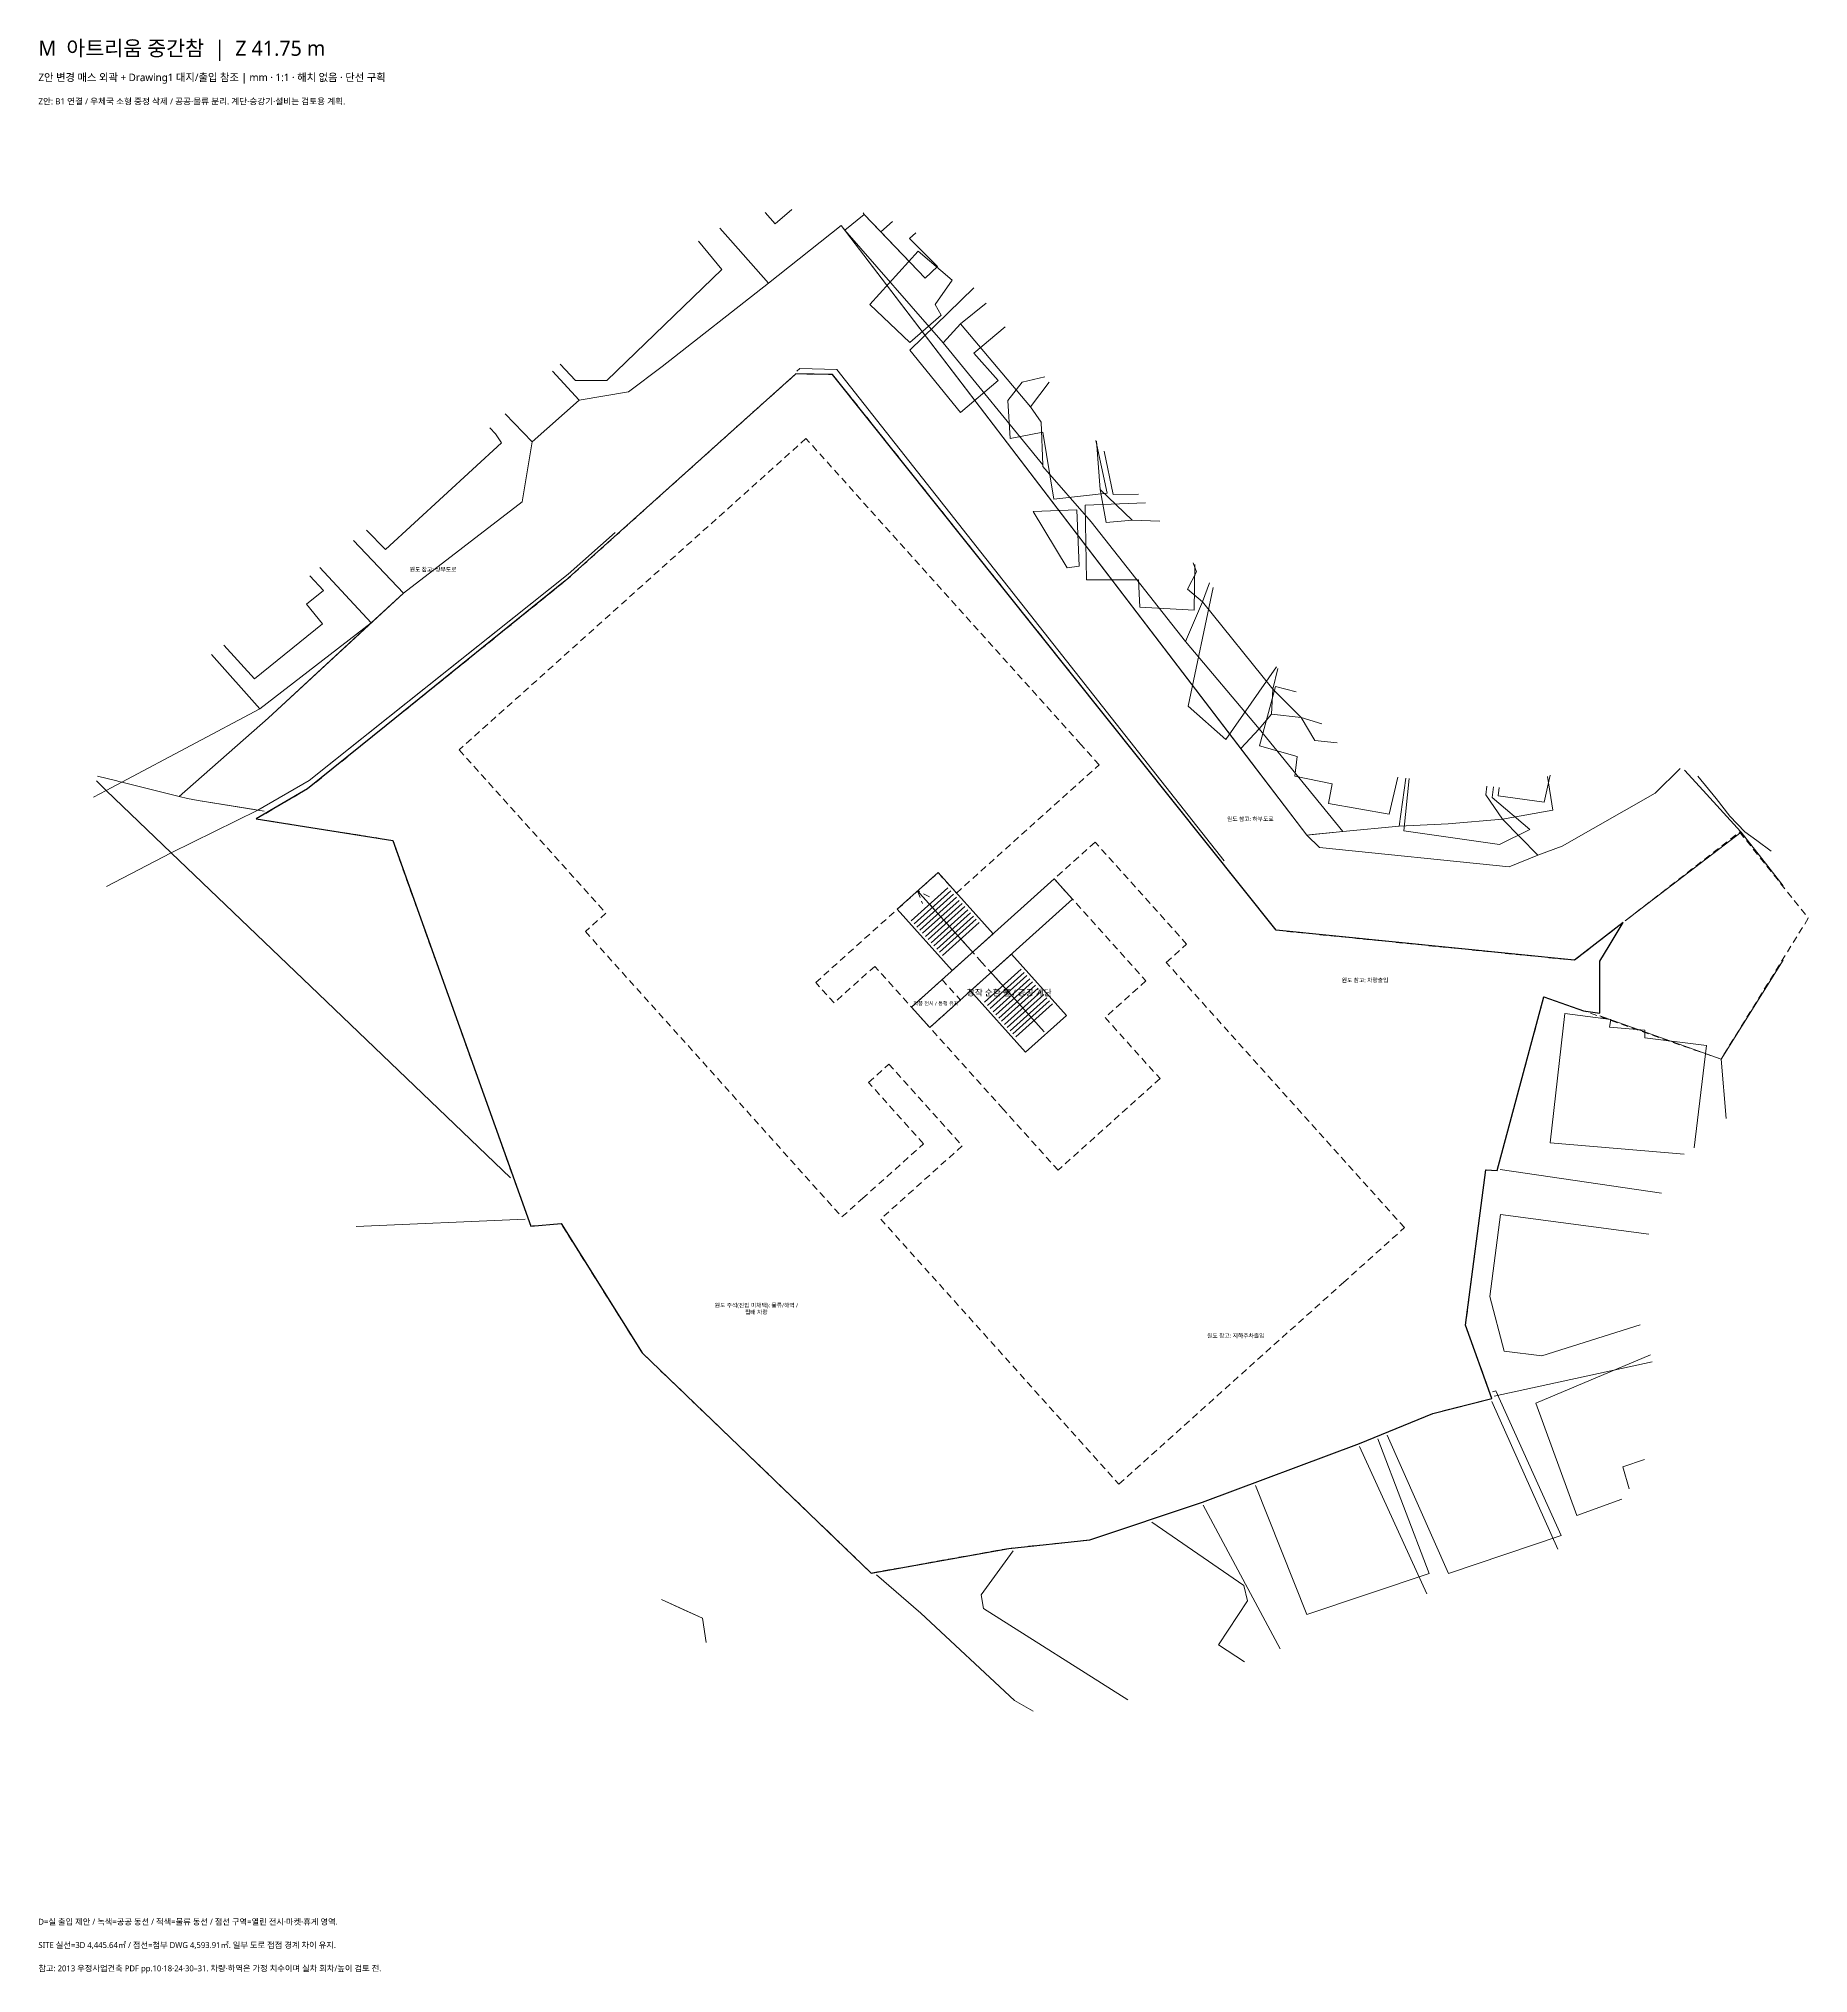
# Model space of a CAD drawing. Header units: millimetres. Extents: x -71701 to 357366, y 1091126 to 1572246.
# Drawn here: x -71701 to 57366, y 1091126 to 1232247 of the extents above; entities that cross this region are included whole.
import ezdxf

# ---------------------------------------------------------------- set-up
doc = ezdxf.new("R2010")
doc.units = ezdxf.units.MM
doc.linetypes.add('PLAN_DASH', pattern=[800, 500, -300])
for name, color, linetype, lineweight in [('M_CONTEXT', 8, 'Continuous', 9), ('M_OUTLINE', 7, 'Continuous', 35), ('M_PROGRAM_EDGE', 7, 'PLAN_DASH', 13), ('M_PUBLIC_FLOW', 3, 'PLAN_DASH', 18), ('M_SITE_3D', 7, 'Continuous', 25), ('M_SITE_DWG_REF', 8, 'PLAN_DASH', 13), ('M_STAIR', 7, 'Continuous', 13), ('M_TEXT', 7, 'Continuous', 13), ('M_VOID_ROOF', 8, 'PLAN_DASH', 13)]:
    doc.layers.add(name, color=color, linetype=linetype, lineweight=lineweight)
doc.styles.add('KOREAN', font='malgun.ttf')

msp = doc.modelspace()

# ---------------------------------------------------------------- linework, layer by layer
at = {"layer": 'M_CONTEXT'}
for points in [[(-11579, 1219536), (-11483, 1219418), (-12898, 1218285), (-13184, 1218609), (-18469, 1214408), (-21235, 1217541), (-22021, 1218431)], [(-16765, 1219781), (-17978, 1218742), (-18720, 1219579)], [(-2602, 1212960), (-4469, 1211439), (-5739, 1210069), (-12898, 1218285), (-11483, 1219418)], [(-9427, 1218915), (-10281, 1218164), (-11483, 1219418), (-11579, 1219536)], [(-11483, 1219418), (-7050, 1214790), (-6157, 1215628), (-8184, 1217673), (-7720, 1218087)], [(-61445, 1176973), (-54961, 1182684), (-45090, 1191810), (-36435, 1198458), (-35703, 1202838), (-32284, 1205883), (-28679, 1206499), (-26228, 1208338), (-18469, 1214408), (-13184, 1218609), (20800, 1174150), (21716, 1173255), (35540, 1171832), (37643, 1172683), (39419, 1173348), (46187, 1177208), (48021, 1179013)], [(-22021, 1218431), (-21235, 1217541), (-18469, 1214408), (-26228, 1208338), (-28679, 1206499), (-32284, 1205883), (-34231, 1207983)], [(15970, 1180468), (-13184, 1218609), (-12898, 1218285), (-5739, 1210069), (1541, 1201172), (1539, 1201036), (5061, 1197008), (11953, 1188280), (17327, 1181906), (15970, 1180468)], [(-10281, 1218164), (-9427, 1218915)], [(-7720, 1218087), (-8184, 1217673), (-6157, 1215628), (-7050, 1214790), (-10281, 1218164)], [(-23566, 1217480), (-21864, 1215412), (-30254, 1207310), (-32550, 1207310)], [(-5084, 1214635), (-6320, 1212859), (-5878, 1212082), (-8175, 1210085), (-11089, 1212859), (-7556, 1216744), (-5084, 1214635)], [(-1213, 1211219), (-3494, 1209308), (-1727, 1207310), (-4465, 1204979), (-8175, 1209530), (-3487, 1214069)], [(-4469, 1211439), (-2602, 1212960)], [(-5739, 1210069), (-4469, 1211439), (625, 1205399), (1426, 1204264), (1541, 1201172), (-5739, 1210069)], [(1998, 1207195), (625, 1205399), (-4469, 1211439)], [(-32550, 1207310), (-33659, 1208498)], [(14762, 1172277), (-13500, 1208126), (-16184, 1208185), (-16397, 1207996)], [(-34231, 1207983), (-32284, 1205883), (-35703, 1202838)], [(2335, 1198653), (1540, 1203536), (-844, 1203092), (-1021, 1205867), (39, 1207199), (1685, 1207587)], [(625, 1205399), (1998, 1207195)], [(12505, 1194025), (12742, 1193346), (12082, 1192086), (13175, 1191173), (11953, 1188280), (5061, 1197008), (1539, 1201036), (1541, 1201172), (1426, 1204264), (625, 1205399)], [(-37679, 1204885), (-35703, 1202838), (-36435, 1198458), (-45090, 1191810), (-48731, 1195653)], [(-38806, 1203873), (-38379, 1203425)], [(-35703, 1202838), (-37679, 1204885)], [(-38379, 1203425), (-37938, 1202759), (-46416, 1194990), (-47800, 1196404)], [(5404, 1202926), (6221, 1199097), (2335, 1198653)], [(5443, 1202877), (5721, 1199357), (6149, 1196967), (8061, 1197132), (10080, 1197065)], [(10080, 1197065), (8061, 1197132), (5721, 1199357), (5443, 1202877)], [(8517, 1199025), (6663, 1198986), (6015, 1202160)], [(12580, 1190551), (8606, 1190773), (8517, 1192770), (4720, 1192770), (4631, 1198209), (9022, 1198391)], [(5721, 1199357), (8061, 1197132), (6149, 1196967), (5721, 1199357)], [(834, 1197765), (4013, 1197876), (4190, 1193769), (3307, 1193658), (834, 1197765)], [(-29655, 1196232), (-33083, 1193190), (-51972, 1178135), (-55724, 1175970), (-60064, 1176681), (-60857, 1176827), (-61445, 1176973)], [(-55263, 1175894), (-55724, 1175970), (-51972, 1178135), (-46205, 1182731), (-33083, 1193190), (-29655, 1196232)], [(-48731, 1195653), (-45090, 1191810), (-47449, 1189629), (-51197, 1193662)], [(13685, 1192547), (13175, 1191173), (12082, 1192086), (12742, 1193346), (12505, 1194025)], [(-51932, 1193069), (-50920, 1191993), (-52157, 1190995), (-51009, 1189552), (-55955, 1185556), (-58203, 1188007)], [(-51197, 1193662), (-47449, 1189629), (-55576, 1183373)], [(12617, 1193886), (12580, 1190551)], [(18666, 1186304), (18319, 1184801), (13175, 1191173), (13685, 1192547)], [(13175, 1191173), (18319, 1184801), (18223, 1182963), (17327, 1181906), (11953, 1188280), (13175, 1191173)], [(18576, 1186417), (14876, 1181116), (12138, 1183558), (13951, 1192214)], [(-65648, 1178018), (-55576, 1183373), (-47449, 1189629), (-54960, 1182685), (-54961, 1182684), (-61445, 1176973), (-65632, 1178014), (-65648, 1178018)], [(-59102, 1187320), (-55576, 1183373), (-65648, 1178018), (-65846, 1178066), (-65995, 1178104), (-67410, 1178456)], [(-55576, 1183373), (-59102, 1187320)], [(21893, 1182259), (20379, 1182723), (18319, 1184801), (18666, 1186304)], [(22383, 1176455), (22648, 1177898), (19910, 1178453), (20087, 1179896), (17349, 1180673), (18497, 1185001), (20019, 1184608)], [(18319, 1184801), (20379, 1182723), (18223, 1182963), (18319, 1184801)], [(28024, 1178316), (27532, 1174804), (23419, 1174423), (17327, 1181906), (18223, 1182963)], [(18223, 1182963), (20379, 1182723), (21377, 1181052), (22997, 1180876)], [(22997, 1180876), (21377, 1181052), (20379, 1182723), (21893, 1182259)], [(15970, 1180468), (17327, 1181906), (23419, 1174423), (21181, 1174190), (20800, 1174150), (15970, 1180468)], [(-67411, 1178451), (-65995, 1178104), (-65846, 1178066), (-65648, 1178018), (-66780, 1177417)], [(27432, 1178375), (26799, 1175678), (22383, 1176455)], [(38352, 1178429), (38723, 1175979), (35068, 1175310), (33841, 1177096), (33924, 1177722)], [(38551, 1178535), (38104, 1176566), (34748, 1177010), (34820, 1177632)], [(48021, 1179013), (46187, 1177208), (39419, 1173348), (37643, 1172683), (35068, 1175310), (38723, 1175979), (38352, 1178429)], [(48335, 1178889), (49698, 1177395), (52418, 1174409), (52458, 1174366), (44015, 1167890)], [(55539, 1170452), (53797, 1172664), (52421, 1174412), (49698, 1177395), (48335, 1178889)], [(54668, 1172971), (53613, 1173755), (52726, 1174401), (51647, 1175541), (50644, 1176830), (49298, 1178450)], [(-67494, 1178102), (-66780, 1177417), (-67712, 1176922)], [(-67712, 1176922), (-66780, 1177417), (-62034, 1172870), (-66762, 1170397)], [(-66780, 1177417), (-67494, 1178102)], [(-66780, 1177417), (-65648, 1178018), (-65632, 1178014), (-61445, 1176973), (-60858, 1176827), (-60064, 1176681), (-55965, 1176009), (-55724, 1175970), (-62034, 1172870), (-66780, 1177417)], [(33924, 1177722), (33841, 1177096), (35068, 1175310), (31099, 1174986), (27532, 1174804), (28024, 1178316)], [(37044, 1174568), (34836, 1173458), (27859, 1174457), (28255, 1178292)], [(34409, 1177674), (34306, 1176899), (37044, 1174568)], [(-37286, 1149156), (-51289, 1162572), (-62034, 1172870), (-55724, 1175970)], [(-55724, 1175970), (-55263, 1175894)], [(27532, 1174804), (31099, 1174986), (35068, 1175310), (37643, 1172683), (35540, 1171832), (21716, 1173255), (20800, 1174150), (23419, 1174423), (27532, 1174804)], [(44016, 1167890), (52458, 1174366), (55539, 1170451)], [(-66762, 1170397), (-62034, 1172870), (-51289, 1162572), (-37285, 1149153)], [(55529, 1165022), (50999, 1157803), (42154, 1160973)], [(51367, 1153470), (50999, 1157803), (55529, 1165022)], [(38545, 1151704), (39605, 1161138), (42961, 1160694), (42873, 1160140), (45434, 1159918), (45434, 1159363), (49938, 1158808), (49031, 1151346)], [(42154, 1160973), (50999, 1157803), (51367, 1153470)], [(48302, 1150873), (38545, 1151704)], [(46657, 1148045), (34895, 1149750)], [(-48544, 1145593), (-36208, 1146144)], [(45112, 1138423), (37927, 1136166), (35189, 1136499), (34130, 1140494), (34924, 1146488), (45724, 1145048)], [(43775, 1125705), (40488, 1124512), (37486, 1132725), (45852, 1136230)], [(34443, 1133220), (45981, 1135723)], [(34329, 1133538), (34571, 1133613), (39340, 1123069), (31127, 1120294), (26657, 1130386)], [(39107, 1122065), (34286, 1132836)], [(25970, 1130105), (29714, 1120294), (20794, 1117298), (17046, 1126717)], [(29539, 1118816), (24634, 1129561)], [(45424, 1128597), (43845, 1128064), (44313, 1126466)], [(18842, 1114789), (13225, 1125286)], [(9476, 1124034), (16201, 1119406), (16466, 1118297), (14346, 1115078), (16256, 1113858)], [(7736, 1111075), (-2787, 1117742), (-2964, 1118741), (-633, 1121954)], [(-10600, 1120189), (-7358, 1117395), (-542, 1111025), (821, 1110242)], [(-23022, 1115254), (-23292, 1117043), (-26278, 1118383)], [(-26278, 1118383), (-24686, 1117669), (-23292, 1117043), (-23022, 1115254)]]:
    msp.add_lwpolyline(points, dxfattribs=at)
at = {"layer": 'M_OUTLINE'}
msp.add_lwpolyline([(-6709, 1160117), (3705, 1169474), (2368, 1170961), (-8046, 1161604), (-6709, 1160117)], dxfattribs=at)
at = {"layer": 'M_PROGRAM_EDGE'}
msp.add_lwpolyline([(-5814, 1163609), (-4477, 1162122), (-6709, 1160117), (-8046, 1161604), (-5814, 1163609)], dxfattribs=at)
at = {"layer": 'M_PUBLIC_FLOW'}
for points in [[(1096, 1160408), (-1577, 1163383), (-2914, 1164871), (-4251, 1166358), (-7593, 1170077)], [(-6731, 1169642), (-7593, 1170077), (-7252, 1169174)]]:
    msp.add_lwpolyline(points, dxfattribs=at)
at = {"layer": 'M_SITE_3D'}
msp.add_lwpolyline([(18551, 1167208), (-13801, 1207755), (-16484, 1207797), (-33292, 1192694), (-46350, 1182153), (-52089, 1177520), (-55828, 1175332), (-45883, 1173764), (-43619, 1167440), (-35811, 1145629), (-33604, 1145818), (-27684, 1136378), (-10980, 1120324), (-945, 1122122), (4976, 1122743), (13186, 1125484), (24629, 1129773), (29993, 1131965), (34294, 1133044), (32366, 1138406), (33835, 1149745), (34671, 1149688), (38084, 1162345), (40963, 1161332), (42168, 1161172), (42168, 1164953), (42833, 1166065), (43854, 1167773), (40311, 1165020), (18551, 1167208)], dxfattribs=at)
at = {"layer": 'M_SITE_DWG_REF'}
msp.add_lwpolyline([(18551, 1167208), (40311, 1165020), (52358, 1174380), (57366, 1168093), (50999, 1157803), (38084, 1162345), (34671, 1149688), (33835, 1149745), (32366, 1138406), (34294, 1133044), (29993, 1131965), (24629, 1129773), (13186, 1125484), (4976, 1122743), (-945, 1122122), (-10980, 1120324), (-27684, 1136378), (-33604, 1145818), (-35811, 1145629), (-43619, 1167440), (-45883, 1173764), (-55828, 1175332), (-52089, 1177520), (-46350, 1182153), (-33292, 1192694), (-16484, 1207797), (-13801, 1207755), (18551, 1167208)], dxfattribs=at)
at = {"layer": 'M_STAIR'}
for points in [[(-6105, 1171414), (-2095, 1166951), (-5070, 1164278), (-9080, 1168741), (-6105, 1171414)], [(-8063, 1167907), (-5385, 1170313)], [(-7856, 1167677), (-5178, 1170084)], [(-7459, 1169929), (-3716, 1165763)], [(-7650, 1167448), (-4972, 1169854)], [(-7443, 1167218), (-4765, 1169624)], [(-7236, 1166988), (-4559, 1169394)], [(-7030, 1166758), (-4352, 1169164)], [(-6823, 1166528), (-4145, 1168934)], [(-6617, 1166298), (-3939, 1168704)], [(-6410, 1166068), (-3732, 1168474)], [(-6204, 1165838), (-3526, 1168244)], [(-5997, 1165608), (-3319, 1168014)], [(-5790, 1165378), (-3113, 1167784)], [(-758, 1165463), (3252, 1161000), (277, 1158327), (-3734, 1162790), (-758, 1165463)], [(-2716, 1161957), (-38, 1164363)], [(-2509, 1161727), (169, 1164133)], [(-2303, 1161497), (375, 1163903)], [(-2112, 1163978), (1631, 1159812)], [(-2096, 1161267), (582, 1163673)], [(-1890, 1161037), (788, 1163443)], [(-1683, 1160807), (995, 1163213)], [(-1476, 1160577), (1201, 1162983)], [(-1270, 1160347), (1408, 1162753)], [(-1063, 1160117), (1615, 1162523)], [(-857, 1159887), (1821, 1162294)], [(-650, 1159658), (2028, 1162064)], [(-443, 1159428), (2234, 1161834)]]:
    msp.add_lwpolyline(points, dxfattribs=at)
at = {"layer": 'M_VOID_ROOF'}
msp.add_lwpolyline([(-13112, 1146296), (-11625, 1147633), (-7162, 1151643), (-11172, 1156106), (-9684, 1157443), (-4337, 1151492), (-10288, 1146145), (7089, 1126806), (16015, 1134826), (23454, 1141510), (27917, 1145520), (10539, 1164860), (12027, 1166196), (5343, 1173635), (2368, 1170961), (9052, 1163523), (6076, 1160849), (10087, 1156386), (2648, 1149703), (-1362, 1154166), (-10719, 1164580), (-13694, 1161906), (-15031, 1163394), (-6105, 1171414), (-4768, 1169926), (5645, 1179283), (4309, 1180771), (-15742, 1203086), (-41033, 1180362), (-30339, 1168461), (-31827, 1167124), (-13112, 1146296)], dxfattribs=at)

# ---------------------------------------------------------------- texts
at = {"layer": 'M_CONTEXT', "char_height": 300, "width": 6000, "attachment_point": 5, "style": 'KOREAN'}
for s, insert in [('원도 참고: 상부도로', (-42938, 1193518)), ('원도 참고: 하부도로', (16668, 1175312)), ('원도 참고: 차량출입', (25035, 1163557)), ('원도 주석(진입 미채택): 물류/하역 / 집배 차량', (-19358, 1139588)), ('원도 참고: 지하주차출입', (15608, 1137621))]:
    msp.add_mtext(s, dxfattribs=dict(at, insert=insert))
at = {"layer": 'M_TEXT', "style": 'KOREAN'}
for s, insert, char_height, width, attachment_point in [('M  아트리움 중간참  |  Z 41.75 m', (-71723, 1232100), 1100, 110000, 1), ('Z안 변경 매스 외곽 + Drawing1 대지/출입 참조 | mm · 1:1 · 해치 없음 · 단선 구획', (-71723, 1229700), 550, 110000, 1), ('Z안: B1 연결 / 우체국 소형 중정 삭제 / 공공·물류 분리. 계단·승강기·설비는 검토용 계획.', (-71723, 1227900), 450, 110000, 1), ('창작 순환 홀 / 공공 계단', (-909, 1162639), 450, 6000, 5), ('작품 전시 / 통행 유지', (-6261, 1161863), 270, 6000, 5), ('D=실 출입 제안 / 녹색=공공 동선 / 적색=물류 동선 / 점선 구역=열린 전시·마켓·휴게 영역.', (-71723, 1095100), 430, 110000, 1), ('SITE 실선=3D 4,445.64㎡ / 점선=첨부 DWG 4,593.91㎡. 일부 도로 접점 경계 차이 유지.', (-71723, 1093400), 430, 110000, 1), ('참고: 2013 우정사업건축 PDF pp.10·18·24·30–31. 차량·하역은 가정 치수이며 실차 회차/높이 검토 전.', (-71723, 1091700), 430, 110000, 1)]:
    msp.add_mtext(s, dxfattribs=dict(at, insert=insert, char_height=char_height, width=width, attachment_point=attachment_point))

doc.saveas('drawing.dxf')
